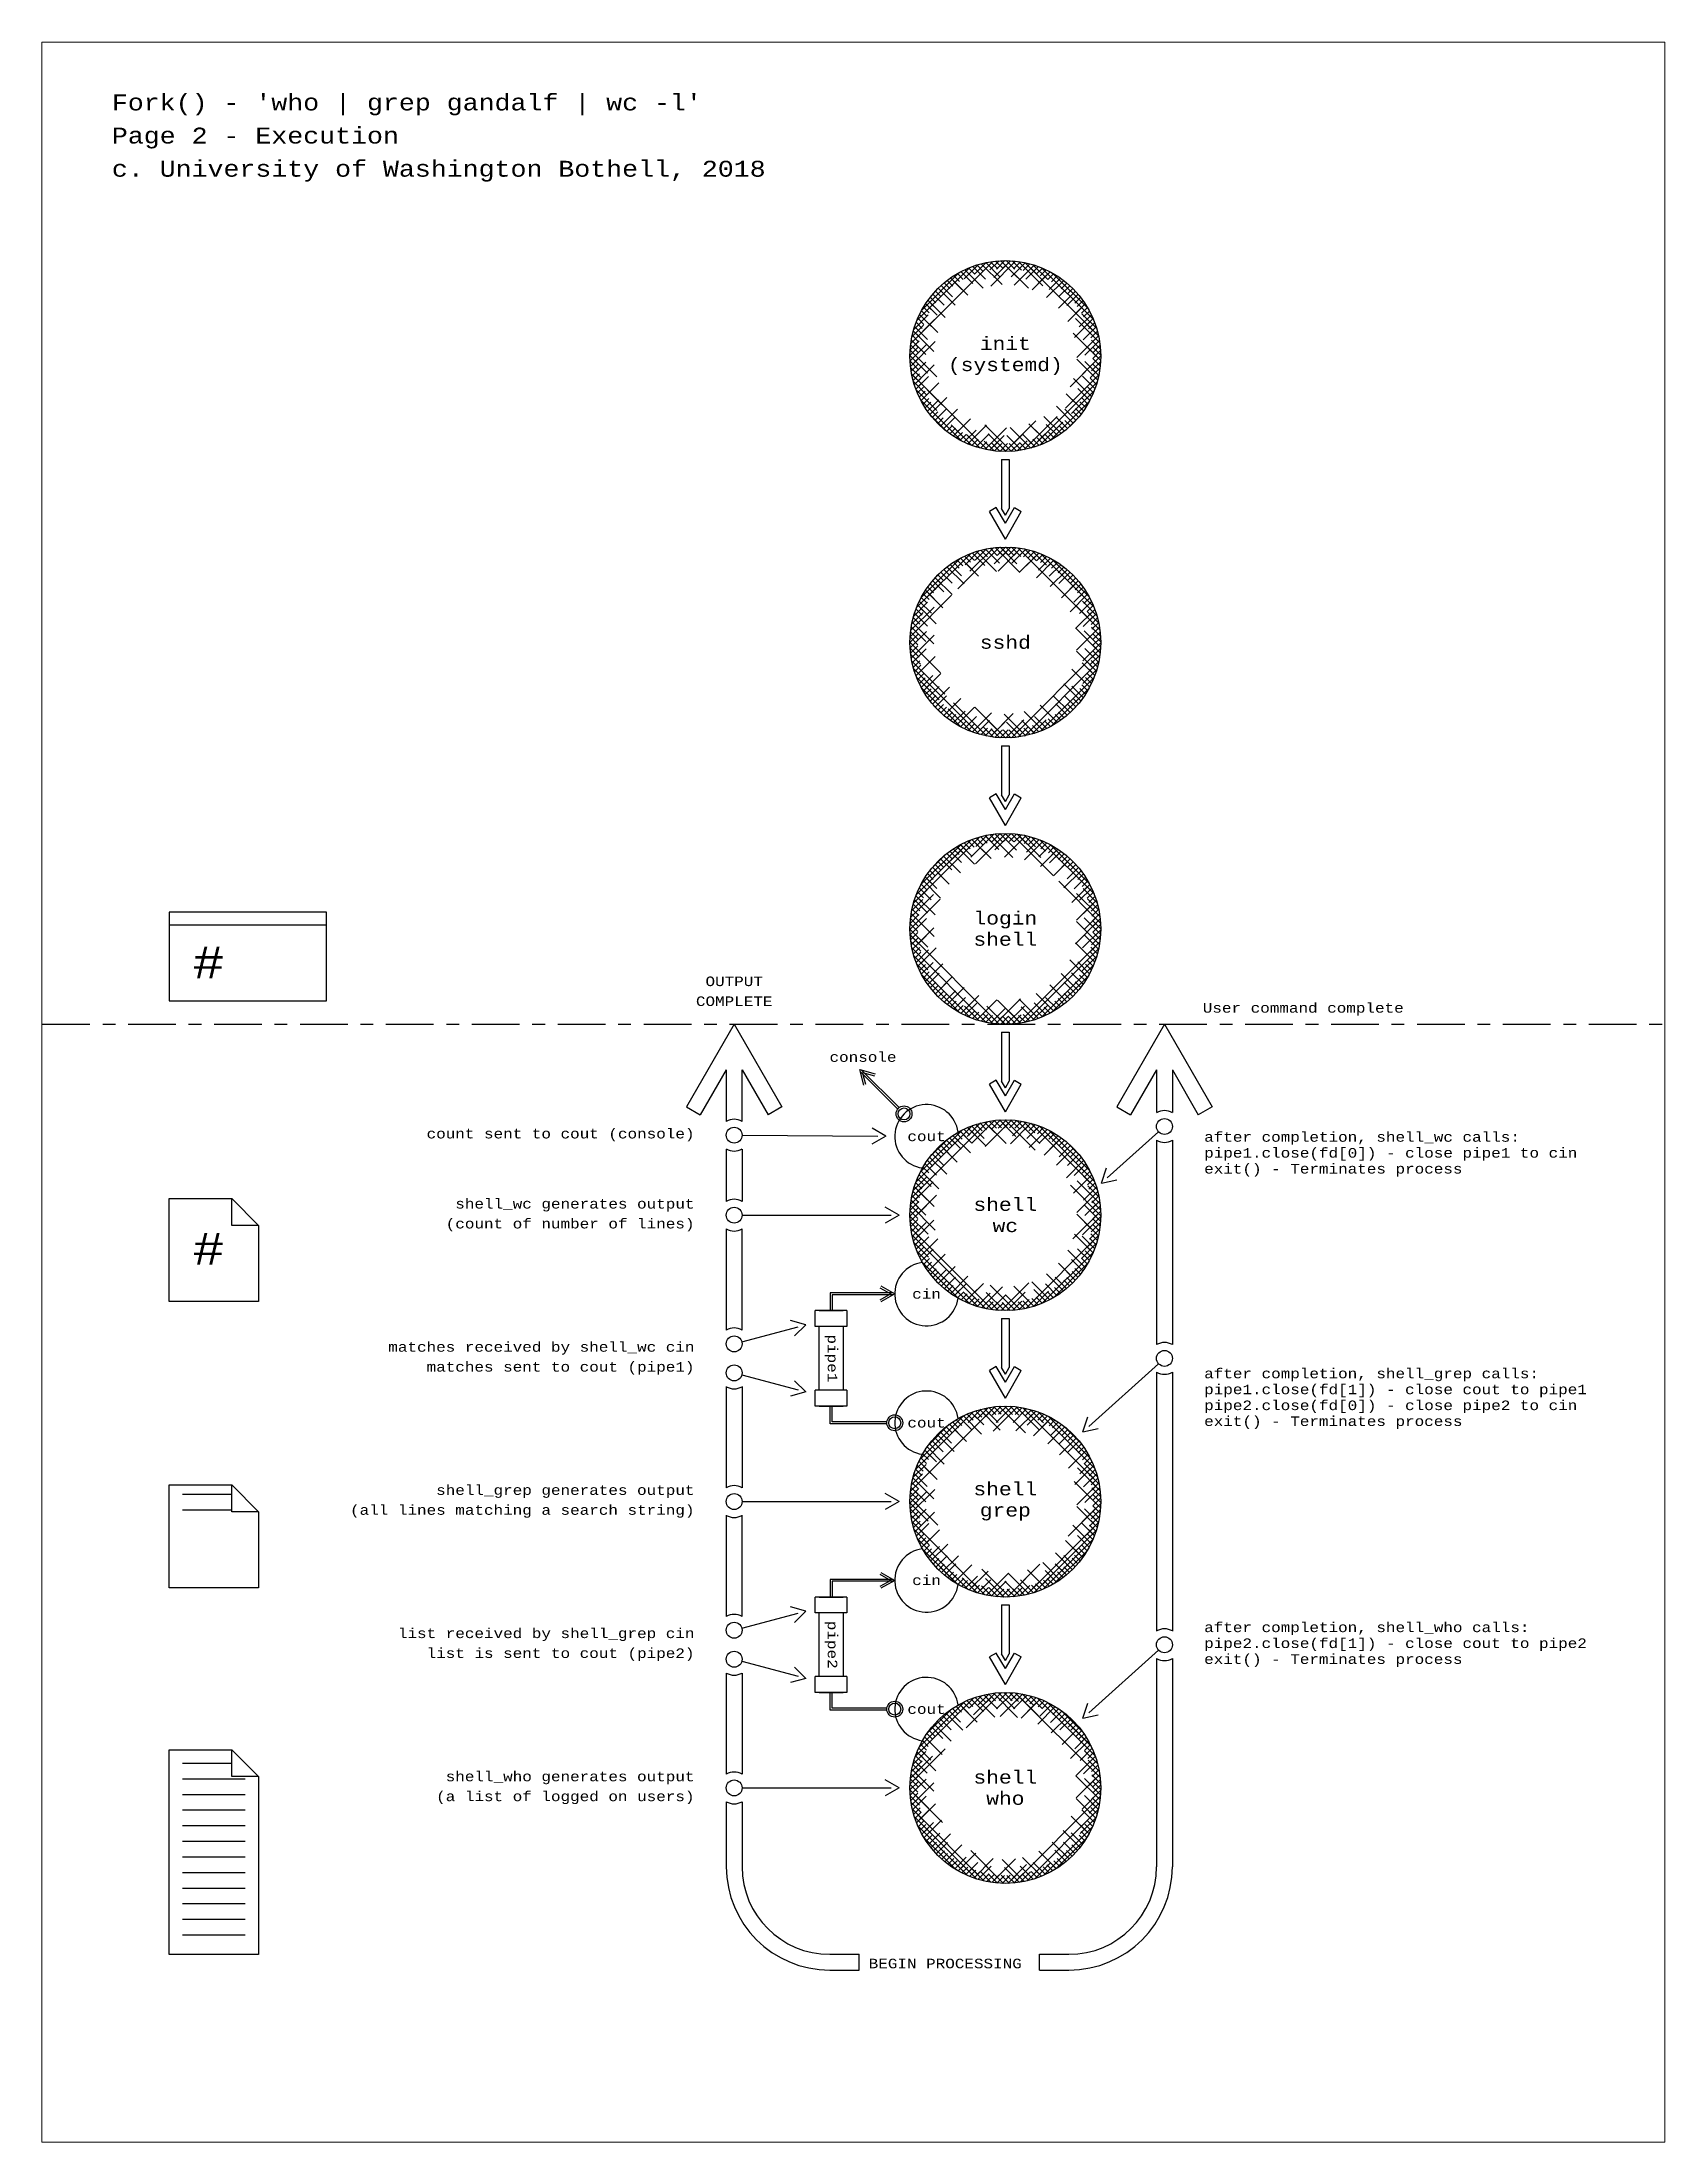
# Model space of a CAD drawing. Header units: inches. Extents: x -51 to 152, y -16 to 48.
# Drawn here: x 118.98 to 131.73, y -8.71 to 7.79 of the extents above; entities that cross this region are included whole.
import ezdxf

# ---------------------------------------------------------------- set-up
doc = ezdxf.new("R2010")
doc.units = ezdxf.units.IN
doc.header["$MEASUREMENT"] = 0
doc.linetypes.add('ACAD_ISO10W100', pattern=[18, 12, -3, 0, -3])
doc.layers.add('NOPLOT', color=40, linetype='Continuous', lineweight=5)
doc.styles.add('Hylian', font='cour.ttf')

msp = doc.modelspace()

# ---------------------------------------------------------------- texts
at = {"line_spacing_factor": 1.25, "style": 'Hylian'}
for s, width, heights, insert, char_height, attachment_point in [("Fork() - 'who | grep gandalf | wc -l'\\PPage 2 - Execution\\Pc. University of Washington Bothell, 2018", 7.15586, [2.663], (119.529, 7.034), 0.125, 4), ('#', 0.44547, [0], (120.414, 0.557), 0.25, 6), ('OUTPUT\\PCOMPLETE', 1.06003, [0], (124.418, 0.33), 0.075, 5), ('count sent to cout (console)', 4.45986, [0], (124.106, -0.8), 0.075, 6), ('shell_wc generates output\\P(count of number of lines)', 4.45986, [0], (124.106, -1.429), 0.075, 6), ('#', 0.44547, [0], (120.414, -1.693), 0.25, 6), ('matches received by shell_wc cin\\Pmatches sent to cout (pipe1)', 4.45986, [0], (124.106, -2.554), 0.075, 6), ('shell_grep generates output\\P(all lines matching a search string)', 4.45986, [0], (124.106, -3.679), 0.075, 6), ('list received by shell_grep cin\\Plist is sent to cout (pipe2)', 4.45986, [0], (124.106, -4.804), 0.075, 6), ('shell_who generates output\\P(a list of logged on users)', 4.45986, [0], (124.106, -5.929), 0.075, 6)]:
    msp.add_mtext_dynamic_manual_height_columns(s, width=width, gutter_width=1.25, heights=heights, dxfattribs=dict(at, insert=insert, char_height=char_height, attachment_point=attachment_point))
at = {"style": 'Hylian'}
for s, width, insert, char_height, attachment_point in [('init\\P(systemd)', 5.25, (126.548, 5.321), 0.1, 5), ('sshd', 5.25, (126.548, 3.071), 0.1, 5), ('login\\Pshell', 5.25, (126.548, 0.821), 0.1, 5), ('\\pi1.4104;User command complete', 4.45986, (126.689, 0.188), 0.075, 4), ('console', 5.25, (125.43, -0.187), 0.075, 5), ('cout', 5.25, (125.929, -0.81), 0.075, 5), ('after completion, shell_wc calls:\\Ppipe1.close(fd[0]) - close pipe1 to cin{\\H2.0369x; }\\Pexit() - Terminates process{\\H1.6912x; }', 5.35741, (128.11, -0.951), 0.075, 4), ('shell\\Pwc', 5.25, (126.548, -1.429), 0.1, 5), ('cin', 5.25, (125.929, -2.048), 0.075, 5), ('after completion, shell_grep calls:\\Ppipe1.close(fd[1]) - close cout to pipe1{\\H2.0369x; }\\Ppipe2.close(fd[0]) - close pipe2 to cin{\\H1.6912x; }\\Pexit() - Terminates process{\\H1.8064x; }', 5.35741, (128.11, -2.872), 0.075, 4), ('cout', 5.25, (125.929, -3.06), 0.075, 5), ('shell\\Pgrep', 5.25, (126.548, -3.679), 0.1, 5), ('cin', 5.25, (125.929, -4.298), 0.075, 5), ('after completion, shell_who calls:\\Ppipe2.close(fd[1]) - close cout to pipe2{\\H2.0369x; }\\Pexit() - Terminates process{\\H1.6912x; }', 5.35741, (128.11, -4.804), 0.075, 4), ('cout', 5.25, (125.929, -5.31), 0.075, 5), ('shell\\Pwho', 5.25, (126.548, -5.929), 0.1, 5), ('\\pi1.6048;BEGIN PROCESSING', 4.45986, (123.87, -7.309), 0.075, 4)]:
    msp.add_mtext_dynamic_manual_height_columns(s, width=width, gutter_width=1.25, heights=[0], dxfattribs=dict(at, insert=insert, char_height=char_height, attachment_point=attachment_point))
at = {"char_height": 0.075, "attachment_point": 5, "rotation": 270, "style": 'Hylian'}
for s, insert in [('pipe1', (125.179, -2.554)), ('pipe2', (125.179, -4.804))]:
    msp.add_mtext_dynamic_manual_height_columns(s, width=5.25, gutter_width=1.25, heights=[0], dxfattribs=dict(at, insert=insert))

# ---------------------------------------------------------------- blocks, each defined once
blk = doc.blocks.new('arrow')
for p, q in [((0.812, -0.031), (0.812, 0.031)), ((0.812, 0.031), (1.196, 0.031)), ((1.19, 0.071), (1.221, 0.125)), ((1.312, 0), (1.19, 0.071)), ((1.312, 0), (1.19, -0.071)), ((1.25, 0), (1.196, 0.031)), ((1.438, 0), (1.221, 0.125)), ((1.438, 0), (1.221, -0.125)), ((0.812, -0.031), (1.196, -0.031)), ((1.19, -0.071), (1.221, -0.125)), ((1.25, 0), (1.196, -0.031))]:
    blk.add_line(p, q)
blk = doc.blocks.new('Node')
h = blk.add_hatch()
h.set_pattern_fill('ANSI37', color=256)
h.paths.add_polyline_path([(-0.75, 0, 1), (0.75, 0, 1)])
h.paths.add_polyline_path([(0.5625, 0, -1), (-0.5625, 0, -1)], flags=16)
h = blk.add_hatch()
h.set_pattern_fill('ANSI37', color=256, scale=0.75)
h.paths.add_polyline_path([(-0.75, 0, 1), (0.75, 0, 1)])
h.paths.add_polyline_path([(0.625, 0, -1), (-0.625, 0, -1)], flags=16)
h = blk.add_hatch()
h.set_pattern_fill('ANSI37', color=256, scale=0.25)
h.paths.add_polyline_path([(-0.75, 0, 1), (0.75, 0, 1)])
h.paths.add_polyline_path([(0.6875, 0, -1), (-0.6875, 0, -1)], flags=16)
h.paths.add_polyline_path([(0.625, 0, -1), (-0.625, 0, -1)], flags=0)
h.paths.add_polyline_path([(0.5625, 0, -1), (-0.5625, 0, -1)], flags=0)
blk.add_circle((0, 0), 0.75)

# ---------------------------------------------------------------- linework, layer by layer
for p, q in [((121.214, 0.85), (119.979, 0.85)), ((124.418, 0.071), (124.043, -0.578)), ((124.418, 0.071), (124.793, -0.578)), ((127.798, 0.071), (127.423, -0.578)), ((127.798, 0.071), (128.173, -0.578)), ((124.356, -0.287), (124.151, -0.641)), ((124.356, -0.287), (124.356, -0.692)), ((124.481, -0.287), (124.685, -0.641)), ((124.481, -0.692), (124.481, -0.287)), ((127.735, -0.287), (127.531, -0.641)), ((127.735, -0.287), (127.735, -0.623)), ((127.86, -0.287), (127.86, -0.623)), ((127.86, -0.287), (128.064, -0.641)), ((124.043, -0.578), (124.151, -0.641)), ((124.793, -0.578), (124.685, -0.641)), ((127.423, -0.578), (127.531, -0.641)), ((128.173, -0.578), (128.064, -0.641)), ((124.481, -0.801), (125.546, -0.808)), ((125.609, -0.808), (125.5, -0.87)), ((125.609, -0.808), (125.501, -0.745)), ((127.751, -0.773), (127.349, -1.135)), ((124.356, -0.909), (124.356, -1.321)), ((124.481, -0.909), (124.481, -1.321)), ((127.735, -0.84), (127.735, -2.446)), ((127.86, -0.84), (127.86, -2.446)), ((127.303, -1.177), (127.342, -1.058)), ((127.303, -1.177), (127.425, -1.151)), ((119.979, -2.106), (119.979, -1.298)), ((119.979, -1.298), (120.471, -1.298)), ((120.471, -1.298), (120.682, -1.509)), ((120.471, -1.509), (120.471, -1.298)), ((124.481, -1.429), (125.65, -1.429)), ((125.713, -1.429), (125.605, -1.366)), ((125.713, -1.429), (125.605, -1.491)), ((120.682, -1.509), (120.471, -1.509)), ((120.682, -1.509), (120.682, -2.106)), ((124.356, -1.537), (124.356, -2.332)), ((124.481, -2.332), (124.481, -1.537)), ((120.682, -2.106), (119.979, -2.106)), ((124.479, -2.424), (124.921, -2.306)), ((124.981, -2.29), (124.86, -2.257)), ((124.981, -2.29), (124.892, -2.378)), ((125.054, -2.304), (125.054, -2.179)), ((125.304, -2.179), (125.054, -2.179)), ((125.304, -2.304), (125.054, -2.304)), ((125.085, -2.179), (125.273, -2.179)), ((125.085, -2.804), (125.085, -2.304)), ((125.273, -2.304), (125.273, -2.804)), ((125.304, -2.179), (125.304, -2.304)), ((127.751, -2.596), (127.203, -3.09)), ((124.356, -2.776), (124.356, -3.571)), ((124.479, -2.684), (124.921, -2.802)), ((124.481, -2.776), (124.481, -3.571)), ((124.981, -2.818), (124.892, -2.73)), ((125.054, -2.929), (125.054, -2.804)), ((125.304, -2.804), (125.054, -2.804)), ((125.304, -2.804), (125.304, -2.929)), ((127.735, -2.662), (127.735, -4.696)), ((127.86, -2.662), (127.86, -4.696)), ((124.981, -2.818), (124.86, -2.851)), ((125.304, -2.929), (125.054, -2.929)), ((125.273, -2.929), (125.085, -2.929)), ((125.085, -2.929), (125.273, -2.929)), ((127.156, -3.131), (127.195, -3.013)), ((127.156, -3.131), (127.278, -3.105)), ((119.979, -4.356), (119.979, -3.548)), ((119.979, -3.548), (120.471, -3.548)), ((120.085, -3.622), (120.471, -3.622)), ((120.471, -3.548), (120.682, -3.759)), ((120.471, -3.759), (120.471, -3.548)), ((125.713, -3.679), (125.605, -3.616)), ((120.085, -3.744), (120.471, -3.744)), ((120.682, -3.759), (120.471, -3.759)), ((120.682, -3.759), (120.682, -4.356)), ((124.356, -3.787), (124.356, -4.582)), ((124.481, -3.679), (125.65, -3.679)), ((124.481, -4.582), (124.481, -3.787)), ((125.713, -3.679), (125.605, -3.741)), ((120.682, -4.356), (119.979, -4.356)), ((125.054, -4.554), (125.054, -4.429)), ((125.304, -4.429), (125.054, -4.429)), ((125.085, -4.429), (125.273, -4.429)), ((125.304, -4.429), (125.304, -4.554)), ((124.479, -4.674), (124.921, -4.556)), ((124.981, -4.54), (124.86, -4.507)), ((124.981, -4.54), (124.892, -4.628)), ((125.304, -4.554), (125.054, -4.554)), ((125.085, -5.054), (125.085, -4.554)), ((125.273, -4.554), (125.273, -5.054)), ((124.479, -4.934), (124.921, -5.052)), ((127.751, -4.846), (127.203, -5.34)), ((127.735, -4.912), (127.735, -6.548)), ((127.86, -4.912), (127.86, -6.548)), ((124.356, -5.026), (124.356, -5.821)), ((124.481, -5.026), (124.481, -5.821)), ((124.981, -5.068), (124.86, -5.101)), ((124.981, -5.068), (124.892, -4.98)), ((125.054, -5.179), (125.054, -5.054)), ((125.304, -5.054), (125.054, -5.054)), ((125.304, -5.054), (125.304, -5.179)), ((125.304, -5.179), (125.054, -5.179)), ((125.273, -5.179), (125.085, -5.179)), ((125.085, -5.179), (125.273, -5.179)), ((127.156, -5.381), (127.195, -5.263)), ((127.156, -5.381), (127.278, -5.355)), ((119.979, -7.237), (119.979, -5.629)), ((119.979, -5.629), (120.471, -5.629)), ((120.085, -5.734), (120.471, -5.734)), ((120.471, -5.629), (120.682, -5.84)), ((120.471, -5.84), (120.471, -5.629)), ((120.085, -5.857), (120.577, -5.857)), ((120.682, -5.84), (120.471, -5.84)), ((120.682, -5.84), (120.682, -7.237)), ((124.481, -5.929), (125.65, -5.929)), ((125.713, -5.929), (125.605, -5.866)), ((125.713, -5.929), (125.605, -5.991)), ((120.085, -5.98), (120.577, -5.98)), ((120.085, -6.102), (120.577, -6.102)), ((124.356, -6.037), (124.356, -6.548)), ((124.481, -6.037), (124.481, -6.548)), ((120.085, -6.225), (120.577, -6.225)), ((120.085, -6.348), (120.577, -6.348)), ((120.085, -6.47), (120.577, -6.47)), ((120.085, -6.593), (120.577, -6.593)), ((120.085, -6.716), (120.577, -6.716)), ((120.085, -6.838), (120.577, -6.838)), ((120.085, -6.961), (120.577, -6.961)), ((120.085, -7.084), (120.577, -7.084)), ((120.682, -7.237), (119.979, -7.237)), ((125.168, -7.235), (125.4, -7.235)), ((125.4, -7.36), (125.4, -7.235)), ((126.816, -7.36), (126.816, -7.235)), ((126.816, -7.235), (127.048, -7.235)), ((125.168, -7.36), (125.4, -7.36)), ((126.816, -7.36), (127.048, -7.36))]:
    msp.add_line(p, q)
at = {"linetype": 'ACAD_ISO10W100', "ltscale": 0.03125}
msp.add_line((118.982, 0.071), (131.73, 0.071), dxfattribs=at)
for points in [[(119.979, 0.256), (121.214, 0.256), (121.214, 0.951), (119.979, 0.951), (119.979, 0.256)], [(125.437, -0.406), (125.404, -0.285), (125.525, -0.318)], [(125.703, -0.595), (125.408, -0.301)], [(125.714, -0.584), (125.419, -0.289)], [(125.452, -0.402), (125.426, -0.308), (125.521, -0.333)], [(125.666, -2.04), (125.171, -2.04), (125.171, -2.179)], [(125.666, -2.055), (125.187, -2.055), (125.187, -2.179)], [(125.563, -1.999), (125.648, -2.048), (125.563, -2.097)], [(125.571, -1.985), (125.679, -2.048), (125.571, -2.11)], [(125.617, -3.068), (125.171, -3.068), (125.171, -2.929)], [(125.617, -3.052), (125.187, -3.052), (125.187, -2.929)], [(125.666, -4.29), (125.171, -4.29), (125.171, -4.429)], [(125.563, -4.249), (125.648, -4.298), (125.563, -4.347)], [(125.571, -4.235), (125.679, -4.298), (125.571, -4.36)], [(125.666, -4.305), (125.187, -4.305), (125.187, -4.429)], [(125.617, -5.318), (125.171, -5.318), (125.171, -5.179)], [(125.617, -5.302), (125.187, -5.302), (125.187, -5.179)]]:
    msp.add_lwpolyline(points)
for centre, radius in [((125.752, -0.633), 0.0625), ((125.752, -0.633), 0.0469), ((124.418, -0.8), 0.0625), ((127.798, -0.732), 0.0625), ((124.418, -1.429), 0.0625), ((124.418, -2.44), 0.0625), ((124.418, -2.668), 0.0625), ((127.798, -2.554), 0.0625), ((125.679, -3.06), 0.0625), ((125.679, -3.06), 0.0469), ((124.418, -3.679), 0.0625), ((124.418, -4.69), 0.0625), ((127.798, -4.804), 0.0625), ((124.418, -4.918), 0.0625), ((125.679, -5.31), 0.0625), ((125.679, -5.31), 0.0469), ((124.418, -5.929), 0.0625)]:
    msp.add_circle(centre, radius)
for centre, radius, start, end in [((125.929, -0.81), 0.25, 7.6168, 262.3832), ((127.798, -0.732), 0.125, 60, 120), ((124.418, -0.8), 0.125, 60, 120), ((124.418, -0.8), 0.125, 240, 300), ((127.798, -0.732), 0.125, 240, 300), ((124.418, -1.429), 0.125, 60, 120), ((124.418, -1.429), 0.125, 240, 300), ((125.929, -2.048), 0.25, 97.6168, 352.3832), ((124.418, -2.44), 0.125, 60, 120), ((127.798, -2.554), 0.125, 60, 120), ((124.418, -2.668), 0.125, 240, 300), ((127.798, -2.554), 0.125, 240, 300), ((125.929, -3.06), 0.25, 7.6168, 262.3832), ((124.418, -3.679), 0.125, 60, 120), ((124.418, -3.679), 0.125, 240, 300), ((125.929, -4.298), 0.25, 97.6168, 352.3832), ((124.418, -4.69), 0.125, 60, 120), ((127.798, -4.804), 0.125, 60, 120), ((127.798, -4.804), 0.125, 240, 300), ((124.418, -4.918), 0.125, 240, 300), ((125.929, -5.31), 0.25, 7.6168, 262.3832), ((124.418, -5.929), 0.125, 60, 120), ((124.418, -5.929), 0.125, 240, 300), ((125.168, -6.548), 0.812, 180, 270), ((125.168, -6.548), 0.688, 180, 270), ((127.048, -6.548), 0.688, 270, 0), ((127.048, -6.548), 0.812, 270, 0)]:
    msp.add_arc(centre, radius, start, end)
at = {"layer": 'NOPLOT'}
msp.add_lwpolyline([(118.98, -8.711), (131.73, -8.711), (131.73, 7.789), (118.98, 7.789)], close=True, dxfattribs=at)

# ---------------------------------------------------------------- block references
for p in [(126.548, 5.321), (126.548, 3.071), (126.548, 0.821), (126.548, -3.679), (126.548, -5.929)]:
    msp.add_blockref('Node', p)
for name, p, rotation in [('arrow', (126.548, 5.321), 270), ('arrow', (126.548, 3.071), 270), ('arrow', (126.548, 0.821), 270), ('Node', (126.548, -1.429), 90), ('arrow', (126.548, -1.429), 270), ('arrow', (126.548, -3.679), 270)]:
    msp.add_blockref(name, p, dxfattribs=dict(rotation=rotation))

msp.set_redraw_order([(e.dxf.handle, doc.entitydb.next_handle()) for e in msp.query("TEXT MTEXT ATTDEF DIMENSION ARC_DIMENSION")])  # texts and dimensions are drawn at this point

doc.saveas('drawing.dxf')
